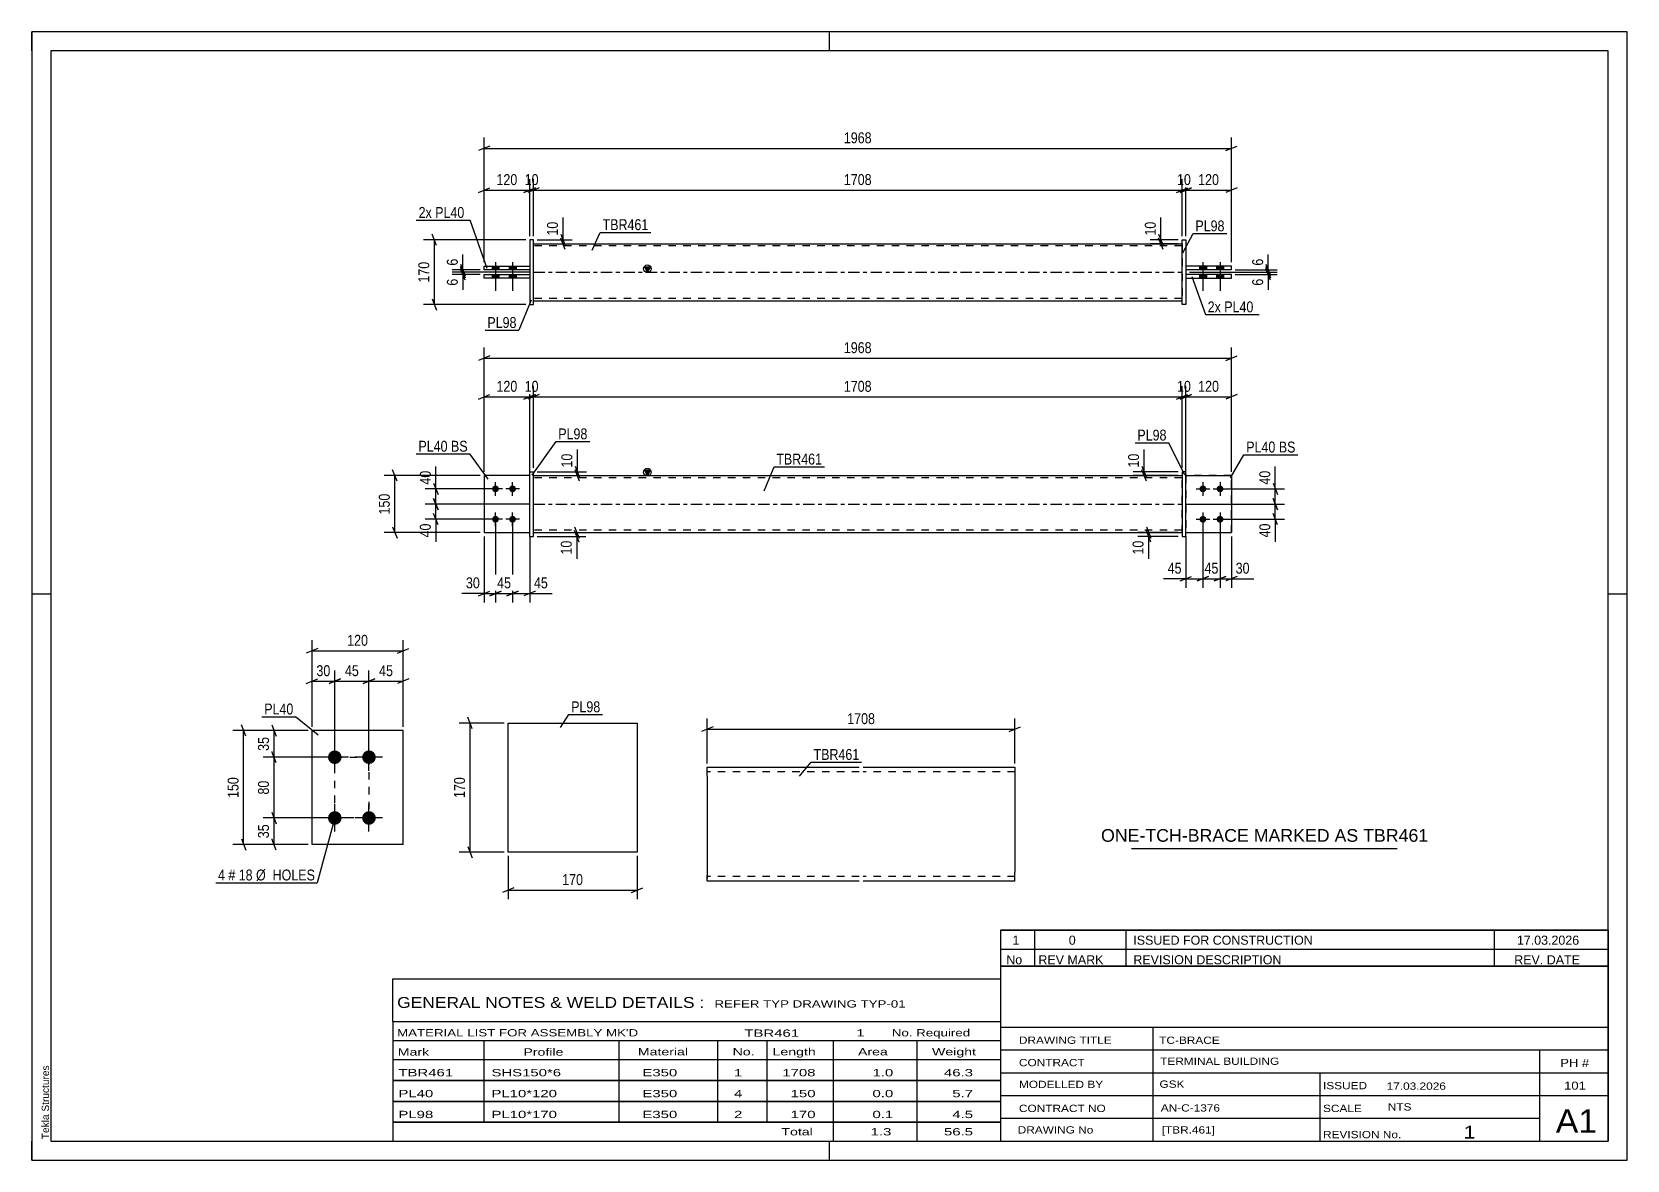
# Model space of a CAD drawing. Header units: millimetres. Extents: x 0 to 420, y 0 to 297.
import ezdxf

# ---------------------------------------------------------------- set-up
doc = ezdxf.new("R2010")
doc.units = ezdxf.units.MM
doc.linetypes.add('DXK_LINE_DOT2', pattern=[3.9198, 1.9599, -1.9599])
doc.linetypes.add('DXK_LINE_DOT3', pattern=[5.9187, 2.979, -0.9799, 0.9799, -0.9799])
doc.styles.add('Arial', font='ARIAL.TTF', dxfattribs={"height": 0.2})
doc.styles.add('Arial Narrow', font='ARIALN.TTF', dxfattribs={"height": 0.2})

# ---------------------------------------------------------------- blocks, each defined once
blk = doc.blocks.new('Unknown-581590488-1127')
at = {"color": 5, "linetype": 'Continuous'}
for p, q in [((420, 297), (0, 297)), ((0, 297), (0, 0)), ((0, 292), (0, 297)), ((210, 292), (210, 297)), ((420, 0), (420, 297)), ((415, 292), (5, 292)), ((5, 292), (5, 5)), ((415, 5), (415, 292)), ((5, 149), (0, 149)), ((420, 149), (415, 149)), ((0, 0), (0, 5)), ((5, 5), (415, 5)), ((210, 0), (210, 5)), ((0, 0), (420, 0))]:
    blk.add_line(p, q, dxfattribs=at)
at = {"color": 174, "linetype": 'Continuous', "style": 'Arial'}
blk.add_text('Tekla Structures', height=1.9102, rotation=90, dxfattribs=at).set_placement((4.5, 5.5))
blk = doc.blocks.new('Part-581590488-1367 - 1364')
at = {"color": 2, "linetype": 'Continuous'}
for p, q in [((302.82, 181.2), (302.82, 164.2)), ((303.82, 181.2), (302.82, 181.2)), ((303.82, 164.2), (303.82, 181.2)), ((302.82, 164.2), (303.82, 164.2))]:
    blk.add_line(p, q, dxfattribs=at)
blk = doc.blocks.new('Part-581590488-1420 - 1364')
at = {"color": 7, "linetype": 'DXK_LINE_DOT2'}
for p, q in [((131.06, 180.2), (119.06, 180.2)), ((119.06, 180.2), (119.06, 165.2)), ((131.06, 165.2), (131.06, 180.2)), ((119.06, 165.2), (131.06, 165.2))]:
    blk.add_line(p, q, dxfattribs=at)
blk = doc.blocks.new('Bolt-581590488-1378 - 1364')
at = {"linetype": 'Continuous'}
for points in [[(122.06, 175.8, -1), (122.06, 177.6, -1)], [(126.56, 175.8, -1), (126.56, 177.6, -1)], [(122.06, 167.8, -1), (122.06, 169.6, -1)], [(126.56, 167.8, -1), (126.56, 169.6, -1)]]:
    blk.add_hatch(color=1, dxfattribs=at).paths.add_polyline_path(points)
at = {"color": 1, "linetype": 'Continuous'}
for p, q in [((123.86, 176.7), (120.26, 176.7)), ((122.06, 174.9), (122.06, 178.5)), ((128.36, 176.7), (124.76, 176.7)), ((126.56, 174.9), (126.56, 178.5)), ((123.86, 168.7), (120.26, 168.7)), ((122.06, 166.9), (122.06, 170.5)), ((128.36, 168.7), (124.76, 168.7)), ((126.56, 166.9), (126.56, 170.5))]:
    blk.add_line(p, q, dxfattribs=at)
blk = doc.blocks.new('Bolt-581590488-1379 - 1364')
at = {"linetype": 'Continuous'}
for points in [[(308.32, 177.6, -1), (308.32, 175.8, -1)], [(312.82, 177.6, -1), (312.82, 175.8, -1)], [(308.32, 169.6, -1), (308.32, 167.8, -1)], [(312.82, 169.6, -1), (312.82, 167.8, -1)]]:
    blk.add_hatch(color=1, dxfattribs=at).paths.add_polyline_path(points)
at = {"color": 1, "linetype": 'Continuous'}
for p, q in [((306.52, 176.7), (310.12, 176.7)), ((308.32, 178.5), (308.32, 174.9)), ((311.02, 176.7), (314.62, 176.7)), ((312.82, 178.5), (312.82, 174.9)), ((306.52, 168.7), (310.12, 168.7)), ((308.32, 170.5), (308.32, 166.9)), ((311.02, 168.7), (314.62, 168.7)), ((312.82, 170.5), (312.82, 166.9))]:
    blk.add_line(p, q, dxfattribs=at)
blk = doc.blocks.new('Part-581590488-1405 - 1364')
at = {"color": 2, "linetype": 'Continuous'}
for p, q in [((131.06, 164.2), (131.06, 181.2)), ((131.06, 181.2), (132.06, 181.2)), ((132.06, 164.2), (132.06, 181.2)), ((131.06, 164.2), (132.06, 164.2))]:
    blk.add_line(p, q, dxfattribs=at)
blk = doc.blocks.new('Part-581590488-1425 - 1364')
at = {"color": 2, "linetype": 'Continuous'}
for p, q in [((131.06, 180.2), (119.06, 180.2)), ((119.06, 180.2), (119.06, 165.2)), ((119.06, 165.2), (131.06, 165.2))]:
    blk.add_line(p, q, dxfattribs=at)
at = {"color": 7, "linetype": 'DXK_LINE_DOT2'}
blk.add_line((131.06, 165.2), (131.06, 180.2), dxfattribs=at)
blk = doc.blocks.new('Part-581590488-1440 - 1364')
at = {"linetype": 'Continuous'}
blk.add_hatch(color=2, dxfattribs=at).paths.add_polyline_path([(162.06, 180.2), (161.26, 181.6), (162.86, 181.6)])
at = {"color": 2, "linetype": 'Continuous'}
for p, q in [((162.06, 180.2), (161.26, 181.6)), ((161.26, 181.6), (162.86, 181.6)), ((162.86, 181.6), (162.06, 180.2)), ((132.06, 180.2), (302.82, 180.2)), ((132.06, 165.2), (302.82, 165.2))]:
    blk.add_line(p, q, dxfattribs=at)
at = {"color": 7, "linetype": 'DXK_LINE_DOT2'}
for p, q in [((132.06, 165.2), (132.06, 180.2)), ((302.82, 179.6), (132.06, 179.6)), ((302.82, 165.2), (302.82, 180.2)), ((302.82, 165.8), (132.06, 165.8))]:
    blk.add_line(p, q, dxfattribs=at)
at = {"color": 7, "linetype": 'DXK_LINE_DOT3'}
blk.add_line((132.06, 172.7), (302.82, 172.7), dxfattribs=at)
at = {"color": 2, "linetype": 'Continuous'}
blk.add_circle((162.06, 181.1), 1, dxfattribs=at)
blk = doc.blocks.new('Part-581590488-1445 - 1364')
at = {"color": 2, "linetype": 'Continuous'}
for p, q in [((303.82, 180.2), (315.82, 180.2)), ((315.82, 180.2), (315.82, 165.2)), ((303.82, 165.2), (315.82, 165.2))]:
    blk.add_line(p, q, dxfattribs=at)
at = {"color": 7, "linetype": 'DXK_LINE_DOT2'}
blk.add_line((303.82, 180.2), (303.82, 165.2), dxfattribs=at)
blk = doc.blocks.new('Part-581590488-1450 - 1364')
at = {"color": 7, "linetype": 'DXK_LINE_DOT2'}
for p, q in [((315.82, 180.2), (303.82, 180.2)), ((303.82, 180.2), (303.82, 165.2)), ((315.82, 165.2), (315.82, 180.2)), ((303.82, 165.2), (315.82, 165.2))]:
    blk.add_line(p, q, dxfattribs=at)
blk = doc.blocks.new('Part-581590488-1793 - 1767')
at = {"color": 2, "linetype": 'Continuous'}
for p, q in [((119.06, 233.14), (131.06, 233.14)), ((119.06, 232.14), (119.06, 233.14)), ((131.06, 232.14), (119.06, 232.14))]:
    blk.add_line(p, q, dxfattribs=at)
at = {"color": 7, "linetype": 'DXK_LINE_DOT2'}
blk.add_line((131.06, 233.14), (131.06, 232.14), dxfattribs=at)
blk = doc.blocks.new('Part-581590488-1778 - 1767')
at = {"color": 7, "linetype": 'DXK_LINE_DOT2'}
blk.add_line((303.82, 233.14), (303.82, 232.14), dxfattribs=at)
at = {"color": 2, "linetype": 'Continuous'}
for p, q in [((315.82, 233.14), (303.82, 233.14)), ((303.82, 232.14), (315.82, 232.14)), ((315.82, 232.14), (315.82, 233.14))]:
    blk.add_line(p, q, dxfattribs=at)
blk = doc.blocks.new('Part-581590488-1798 - 1767')
at = {"color": 2, "linetype": 'Continuous'}
for p, q in [((119.06, 234.34), (119.06, 235.34)), ((119.06, 235.34), (131.06, 235.34)), ((131.06, 234.34), (119.06, 234.34))]:
    blk.add_line(p, q, dxfattribs=at)
at = {"color": 7, "linetype": 'DXK_LINE_DOT2'}
blk.add_line((131.06, 235.34), (131.06, 234.34), dxfattribs=at)
blk = doc.blocks.new('Part-581590488-1773 - 1767')
at = {"linetype": 'Continuous'}
blk.add_hatch(color=2, dxfattribs=at).paths.add_polyline_path([(162.06, 233.74), (161.26, 235.14), (162.86, 235.14)])
at = {"color": 2, "linetype": 'Continuous'}
for p, q in [((132.06, 241.24), (302.82, 241.24)), ((162.06, 233.74), (161.26, 235.14)), ((161.26, 235.14), (162.86, 235.14)), ((162.86, 235.14), (162.06, 233.74)), ((132.06, 226.24), (302.82, 226.24))]:
    blk.add_line(p, q, dxfattribs=at)
at = {"color": 7, "linetype": 'DXK_LINE_DOT2'}
for p, q in [((132.06, 226.24), (132.06, 241.24)), ((302.82, 240.64), (132.06, 240.64)), ((302.82, 241.24), (302.82, 226.24)), ((302.82, 226.84), (132.06, 226.84))]:
    blk.add_line(p, q, dxfattribs=at)
at = {"color": 7, "linetype": 'DXK_LINE_DOT3'}
blk.add_line((132.06, 233.74), (302.82, 233.74), dxfattribs=at)
at = {"color": 2, "linetype": 'Continuous'}
blk.add_circle((162.06, 234.64), 1, dxfattribs=at)
blk = doc.blocks.new('Part-581590488-1783 - 1767')
at = {"color": 7, "linetype": 'DXK_LINE_DOT2'}
blk.add_line((303.82, 235.34), (303.82, 234.34), dxfattribs=at)
at = {"color": 2, "linetype": 'Continuous'}
for p, q in [((315.82, 235.34), (303.82, 235.34)), ((315.82, 234.34), (315.82, 235.34)), ((315.82, 234.34), (303.82, 234.34))]:
    blk.add_line(p, q, dxfattribs=at)
blk = doc.blocks.new('Part-581590488-1799 - 1767')
at = {"color": 2, "linetype": 'Continuous'}
for p, q in [((132.06, 242.24), (131.06, 242.24)), ((131.06, 242.24), (131.06, 225.24)), ((132.06, 225.24), (132.06, 242.24)), ((131.06, 225.24), (132.06, 225.24))]:
    blk.add_line(p, q, dxfattribs=at)
blk = doc.blocks.new('Part-581590488-1788 - 1767')
at = {"color": 2, "linetype": 'Continuous'}
for p, q in [((302.82, 225.24), (302.82, 242.24)), ((302.82, 242.24), (303.82, 242.24)), ((303.82, 242.24), (303.82, 225.24)), ((303.82, 225.24), (302.82, 225.24))]:
    blk.add_line(p, q, dxfattribs=at)
blk = doc.blocks.new('Bolt-581590488-1800 - 1767')
at = {"linetype": 'Continuous'}
for points in [[(309.22, 235.34), (307.42, 235.34), (307.42, 234.34), (309.22, 234.34)], [(309.22, 235.34), (307.42, 235.34), (307.42, 234.34), (309.22, 234.34)], [(313.72, 235.34), (311.92, 235.34), (311.92, 234.34), (313.72, 234.34)], [(313.72, 235.34), (311.92, 235.34), (311.92, 234.34), (313.72, 234.34)], [(309.22, 233.14), (307.42, 233.14), (307.42, 232.14), (309.22, 232.14)], [(309.22, 233.14), (307.42, 233.14), (307.42, 232.14), (309.22, 232.14)], [(313.72, 233.14), (311.92, 233.14), (311.92, 232.14), (313.72, 232.14)], [(313.72, 233.14), (311.92, 233.14), (311.92, 232.14), (313.72, 232.14)]]:
    blk.add_hatch(color=1, dxfattribs=at).paths.add_polyline_path(points)
at = {"color": 1, "linetype": 'Continuous'}
for p, q in [((307.42, 235.34), (307.42, 234.34)), ((307.42, 235.34), (307.42, 234.34)), ((308.32, 236.34), (308.32, 228.84)), ((308.32, 236.34), (308.32, 228.84)), ((309.22, 235.34), (309.22, 234.34)), ((309.22, 235.34), (309.22, 234.34)), ((311.92, 235.34), (311.92, 234.34)), ((311.92, 235.34), (311.92, 234.34)), ((312.82, 236.34), (312.82, 228.84)), ((312.82, 236.34), (312.82, 228.84)), ((313.72, 235.34), (313.72, 234.34)), ((313.72, 235.34), (313.72, 234.34)), ((307.42, 233.14), (307.42, 232.14)), ((307.42, 233.14), (307.42, 232.14)), ((309.22, 233.14), (309.22, 232.14)), ((309.22, 233.14), (309.22, 232.14)), ((311.92, 233.14), (311.92, 232.14)), ((311.92, 233.14), (311.92, 232.14)), ((313.72, 233.14), (313.72, 232.14)), ((313.72, 233.14), (313.72, 232.14))]:
    blk.add_line(p, q, dxfattribs=at)
blk = doc.blocks.new('Bolt-581590488-1801 - 1767')
at = {"linetype": 'Continuous'}
for points in [[(121.16, 234.34), (122.96, 234.34), (122.96, 235.34), (121.16, 235.34)], [(121.16, 234.34), (122.96, 234.34), (122.96, 235.34), (121.16, 235.34)], [(125.66, 234.34), (127.46, 234.34), (127.46, 235.34), (125.66, 235.34)], [(125.66, 234.34), (127.46, 234.34), (127.46, 235.34), (125.66, 235.34)], [(121.16, 232.14), (122.96, 232.14), (122.96, 233.14), (121.16, 233.14)], [(121.16, 232.14), (122.96, 232.14), (122.96, 233.14), (121.16, 233.14)], [(125.66, 232.14), (127.46, 232.14), (127.46, 233.14), (125.66, 233.14)], [(125.66, 232.14), (127.46, 232.14), (127.46, 233.14), (125.66, 233.14)]]:
    blk.add_hatch(color=1, dxfattribs=at).paths.add_polyline_path(points)
at = {"color": 1, "linetype": 'Continuous'}
for p, q in [((121.16, 235.34), (121.16, 234.34)), ((121.16, 235.34), (121.16, 234.34)), ((122.06, 236.34), (122.06, 228.84)), ((122.06, 236.34), (122.06, 228.84)), ((122.96, 235.34), (122.96, 234.34)), ((122.96, 235.34), (122.96, 234.34)), ((125.66, 235.34), (125.66, 234.34)), ((125.66, 235.34), (125.66, 234.34)), ((126.56, 236.34), (126.56, 228.84)), ((126.56, 236.34), (126.56, 228.84)), ((127.46, 235.34), (127.46, 234.34)), ((127.46, 235.34), (127.46, 234.34)), ((121.16, 233.14), (121.16, 232.14)), ((121.16, 233.14), (121.16, 232.14)), ((122.96, 233.14), (122.96, 232.14)), ((122.96, 233.14), (122.96, 232.14)), ((125.66, 233.14), (125.66, 232.14)), ((125.66, 233.14), (125.66, 232.14)), ((127.46, 233.14), (127.46, 232.14)), ((127.46, 233.14), (127.46, 232.14))]:
    blk.add_line(p, q, dxfattribs=at)
blk = doc.blocks.new('Bolt-581590488-2103 - 2040')
at = {"linetype": 'Continuous'}
for points in [[(79.75, 104.26, -1), (79.75, 107.86, -1)], [(88.75, 104.26, -1), (88.75, 107.86, -1)], [(79.75, 88.26, -1), (79.75, 91.86, -1)], [(88.75, 88.26, -1), (88.75, 91.86, -1)]]:
    blk.add_hatch(color=1, dxfattribs=at).paths.add_polyline_path(points)
at = {"color": 1, "linetype": 'Continuous'}
for p, q in [((79.75, 102.46), (79.75, 109.66)), ((88.75, 102.46), (88.75, 109.66)), ((83.35, 106.06), (76.15, 106.06)), ((92.35, 106.06), (85.15, 106.06)), ((79.75, 86.46), (79.75, 93.66)), ((88.75, 86.46), (88.75, 93.66)), ((83.35, 90.06), (76.15, 90.06)), ((92.35, 90.06), (85.15, 90.06))]:
    blk.add_line(p, q, dxfattribs=at)
blk = doc.blocks.new('Part-581590488-2108 - 2040')
at = {"color": 2, "linetype": 'Continuous'}
for p, q in [((97.75, 113.06), (73.75, 113.06)), ((73.75, 83.06), (73.75, 113.06)), ((97.75, 83.06), (97.75, 113.06)), ((97.75, 83.06), (73.75, 83.06))]:
    blk.add_line(p, q, dxfattribs=at)
blk = doc.blocks.new('Part-581590488-2231 - 2225')
at = {"color": 2, "linetype": 'Continuous'}
for p, q in [((125.36, 81.06), (125.36, 115.06)), ((125.36, 115.06), (159.36, 115.06)), ((159.36, 115.06), (159.36, 81.06)), ((159.36, 81.06), (125.36, 81.06))]:
    blk.add_line(p, q, dxfattribs=at)
blk = doc.blocks.new('Part-581590488-2256 - 2248')
at = {"color": 2, "linetype": 'Continuous'}
for p, q in [((177.83, 101.03), (177.83, 103.43)), ((177.83, 103.43), (217.83, 103.43)), ((177.83, 101.03), (177.83, 74.91)), ((218.83, 103.43), (258.83, 103.43)), ((258.83, 103.43), (258.83, 103.24)), ((258.83, 103.24), (258.83, 101.03)), ((258.83, 101.03), (258.83, 75.83)), ((258.83, 73.43), (258.83, 75.83)), ((177.83, 73.61), (177.83, 74.91)), ((177.83, 73.43), (177.83, 73.61)), ((217.83, 73.43), (177.83, 73.43)), ((258.83, 73.43), (218.83, 73.43))]:
    blk.add_line(p, q, dxfattribs=at)
at = {"color": 7, "linetype": 'DXK_LINE_DOT2'}
for p, q in [((217.83, 102.23), (177.83, 102.23)), ((258.83, 102.23), (218.83, 102.23)), ((258.83, 102.72), (258.83, 101.03)), ((177.83, 74.91), (177.83, 74.13)), ((177.83, 74.63), (177.83, 74.72)), ((217.83, 74.63), (177.83, 74.63)), ((258.83, 74.63), (218.83, 74.63)), ((258.83, 74.72), (258.83, 75.37)), ((258.83, 74.63), (258.83, 74.72)), ((258.83, 74.63), (258.83, 74.72))]:
    blk.add_line(p, q, dxfattribs=at)
blk = doc.blocks.new('Rectangle-581590488-2210 - 2040')
at = {"color": 1, "linetype": 'DXK_LINE_DOT2'}
blk.add_lwpolyline([(79.75, 106.06), (88.75, 106.06), (88.75, 90.06), (79.75, 90.06), (79.75, 106.06)], close=True, dxfattribs=at)
blk = doc.blocks.new('StraightDimension-581590488-1609 - 1364')
at = {"color": 7, "linetype": 'Continuous'}
for p, q in [((131.06, 172.7), (103.52, 172.7)), ((105.77, 174.2), (106.97, 171.2)), ((106.37, 168.7), (106.37, 172.7)), ((121.06, 168.7), (103.52, 168.7)), ((106.97, 167.2), (105.77, 170.2))]:
    blk.add_line(p, q, dxfattribs=at)
at = {"color": 0}
blk.add_wipeout([(105.62, 168.17), (101.42, 168.17), (101.42, 163.32), (105.62, 163.32)], dxfattribs=at)
at = {"color": 7, "linetype": 'Continuous'}
blk.add_line((106.37, 168.7), (106.37, 162.79), dxfattribs=at)
blk.add_line((106.37, 168.7), (106.37, 162.79), dxfattribs=at)
at = {"color": 3, "style": 'Arial Narrow'}
blk.add_text('40', height=2.863, rotation=90.0002, dxfattribs=at).set_placement((105.02, 163.92))
blk = doc.blocks.new('StraightDimension-581590488-1665 - 1364')
at = {"color": 7, "linetype": 'Continuous'}
for p, q in [((308.32, 167.7), (308.32, 150.65)), ((312.82, 167.7), (312.82, 150.65)), ((306.82, 152.45), (309.82, 153.65)), ((308.32, 153.05), (312.82, 153.05)), ((314.32, 153.65), (311.32, 152.45))]:
    blk.add_line(p, q, dxfattribs=at)
at = {"color": 0}
blk.add_wipeout([(312.99, 153.8), (312.99, 158), (308.14, 158), (308.14, 153.8)], dxfattribs=at)
at = {"color": 3, "style": 'Arial Narrow'}
blk.add_text('45', height=2.863, dxfattribs=at).set_placement((308.74, 154.4))
blk = doc.blocks.new('StraightDimension-581590488-1703 - 1364')
at = {"color": 7, "linetype": 'Continuous'}
for p, q in [((313.82, 176.7), (329.78, 176.7)), ((326.78, 178.2), (327.98, 175.2)), ((327.38, 172.7), (327.38, 176.7)), ((303.82, 172.7), (329.78, 172.7)), ((327.98, 171.2), (326.78, 174.2))]:
    blk.add_line(p, q, dxfattribs=at)
at = {"color": 0}
blk.add_wipeout([(326.63, 182.08), (322.43, 182.08), (322.43, 177.22), (326.63, 177.22)], dxfattribs=at)
at = {"color": 7, "linetype": 'Continuous'}
blk.add_line((327.38, 176.7), (327.38, 182.6), dxfattribs=at)
blk.add_line((327.38, 176.7), (327.38, 182.6), dxfattribs=at)
at = {"color": 3, "style": 'Arial Narrow'}
blk.add_text('40', height=2.863, rotation=90.0002, dxfattribs=at).set_placement((326.03, 177.82))
blk = doc.blocks.new('StraightDimension-581590488-1600 - 1364')
at = {"color": 7, "linetype": 'Continuous'}
for p, q in [((133.06, 181.2), (146.02, 181.2)), ((143.02, 182.7), (144.22, 179.7)), ((144.22, 178.7), (143.02, 181.7)), ((143.62, 180.2), (143.62, 181.2)), ((133.06, 180.2), (146.02, 180.2))]:
    blk.add_line(p, q, dxfattribs=at)
at = {"color": 0}
blk.add_wipeout([(142.87, 186.58), (138.67, 186.58), (138.67, 181.72), (142.87, 181.72)], dxfattribs=at)
at = {"color": 7, "linetype": 'Continuous'}
blk.add_line((143.62, 181.2), (143.62, 187.1), dxfattribs=at)
blk.add_line((143.62, 181.2), (143.62, 187.1), dxfattribs=at)
at = {"color": 3, "style": 'Arial Narrow'}
blk.add_text('10', height=2.863, rotation=90.0002, dxfattribs=at).set_placement((142.27, 182.32))
blk = doc.blocks.new('StraightDimension-581590488-1649 - 1364')
at = {"color": 7, "linetype": 'Continuous'}
for p, q in [((303.82, 164.2), (303.82, 150.65)), ((308.32, 167.7), (308.32, 150.65)), ((302.32, 152.45), (305.32, 153.65)), ((303.82, 153.05), (308.32, 153.05)), ((309.82, 153.65), (306.82, 152.45))]:
    blk.add_line(p, q, dxfattribs=at)
at = {"color": 0}
blk.add_wipeout([(303.29, 153.8), (303.29, 158), (298.44, 158), (298.44, 153.8)], dxfattribs=at)
at = {"color": 7, "linetype": 'Continuous'}
blk.add_line((303.82, 153.05), (297.91, 153.05), dxfattribs=at)
blk.add_line((303.82, 153.05), (297.91, 153.05), dxfattribs=at)
at = {"color": 3, "style": 'Arial Narrow'}
blk.add_text('45', height=2.863, dxfattribs=at).set_placement((299.04, 154.4))
blk = doc.blocks.new('StraightDimension-581590488-1560 - 1364')
at = {"color": 7, "linetype": 'Continuous'}
for p, q in [((119.06, 164.2), (119.06, 146.78)), ((122.06, 167.7), (122.06, 146.78)), ((117.56, 148.58), (120.56, 149.78)), ((119.06, 149.18), (122.06, 149.18)), ((123.56, 149.78), (120.56, 148.58))]:
    blk.add_line(p, q, dxfattribs=at)
at = {"color": 0}
blk.add_wipeout([(118.54, 149.93), (118.54, 154.13), (113.68, 154.13), (113.68, 149.93)], dxfattribs=at)
at = {"color": 7, "linetype": 'Continuous'}
blk.add_line((119.06, 149.18), (113.16, 149.18), dxfattribs=at)
blk.add_line((119.06, 149.18), (113.16, 149.18), dxfattribs=at)
at = {"color": 3, "style": 'Arial Narrow'}
blk.add_text('30', height=2.863, dxfattribs=at).set_placement((114.28, 150.53))
blk = doc.blocks.new('StraightDimension-581590488-1505 - 1364')
at = {"color": 7, "linetype": 'Continuous'}
for p, q in [((302.82, 182.2), (302.82, 203.77)), ((303.82, 181.2), (303.82, 203.77)), ((301.32, 200.32), (304.32, 201.52)), ((305.32, 201.52), (302.32, 200.32)), ((302.82, 200.92), (303.82, 200.92))]:
    blk.add_line(p, q, dxfattribs=at)
at = {"color": 0}
blk.add_wipeout([(305.74, 201.67), (305.74, 205.87), (300.89, 205.87), (300.89, 201.67)], dxfattribs=at)
at = {"color": 3, "style": 'Arial Narrow'}
blk.add_text('10', height=2.863, dxfattribs=at).set_placement((301.49, 202.27))
blk = doc.blocks.new('StraightDimension-581590488-1452 - 1364')
at = {"color": 7, "linetype": 'Continuous'}
for p, q in [((119.06, 181.2), (119.06, 203.77)), ((131.06, 181.2), (131.06, 203.77)), ((117.56, 200.32), (120.56, 201.52)), ((119.06, 200.92), (131.06, 200.92)), ((132.56, 201.52), (129.56, 200.32))]:
    blk.add_line(p, q, dxfattribs=at)
at = {"color": 0}
blk.add_wipeout([(128.41, 201.67), (128.41, 205.87), (121.72, 205.87), (121.72, 201.67)], dxfattribs=at)
at = {"color": 3, "style": 'Arial Narrow'}
blk.add_text('120', height=2.863, dxfattribs=at).set_placement((122.32, 202.27))
blk = doc.blocks.new('StraightDimension-581590488-1730 - 1364')
at = {"color": 7, "linetype": 'Continuous'}
for p, q in [((301.82, 181.2), (289.99, 181.2)), ((292.24, 182.7), (293.44, 179.7)), ((293.44, 178.7), (292.24, 181.7)), ((292.84, 180.2), (292.84, 181.2)), ((301.82, 180.2), (289.99, 180.2))]:
    blk.add_line(p, q, dxfattribs=at)
at = {"color": 0}
blk.add_wipeout([(292.09, 186.58), (287.89, 186.58), (287.89, 181.72), (292.09, 181.72)], dxfattribs=at)
at = {"color": 7, "linetype": 'Continuous'}
blk.add_line((292.84, 181.2), (292.84, 187.1), dxfattribs=at)
blk.add_line((292.84, 181.2), (292.84, 187.1), dxfattribs=at)
at = {"color": 3, "style": 'Arial Narrow'}
blk.add_text('10', height=2.863, rotation=90.0002, dxfattribs=at).set_placement((291.49, 182.32))
blk = doc.blocks.new('StraightDimension-581590488-1479 - 1364')
at = {"color": 7, "linetype": 'Continuous'}
for p, q in [((131.06, 181.2), (131.06, 203.77)), ((132.06, 182.2), (132.06, 203.77)), ((129.56, 200.32), (132.56, 201.52)), ((133.56, 201.52), (130.56, 200.32)), ((131.06, 200.92), (132.06, 200.92))]:
    blk.add_line(p, q, dxfattribs=at)
at = {"color": 0}
blk.add_wipeout([(133.99, 201.67), (133.99, 205.87), (129.14, 205.87), (129.14, 201.67)], dxfattribs=at)
at = {"color": 3, "style": 'Arial Narrow'}
blk.add_text('10', height=2.863, dxfattribs=at).set_placement((129.74, 202.27))
blk = doc.blocks.new('StraightDimension-581590488-1577 - 1364')
at = {"color": 7, "linetype": 'Continuous'}
for p, q in [((126.56, 167.7), (126.56, 146.78)), ((131.06, 164.2), (131.06, 146.78)), ((125.06, 148.58), (128.06, 149.78)), ((126.56, 149.18), (131.06, 149.18)), ((132.56, 149.78), (129.56, 148.58))]:
    blk.add_line(p, q, dxfattribs=at)
at = {"color": 0}
blk.add_wipeout([(136.45, 149.93), (136.45, 154.13), (131.59, 154.13), (131.59, 149.93)], dxfattribs=at)
at = {"color": 7, "linetype": 'Continuous'}
blk.add_line((131.06, 149.18), (136.97, 149.18), dxfattribs=at)
blk.add_line((131.06, 149.18), (136.97, 149.18), dxfattribs=at)
at = {"color": 3, "style": 'Arial Narrow'}
blk.add_text('45', height=2.863, dxfattribs=at).set_placement((132.19, 150.53))
blk = doc.blocks.new('StraightDimension-581590488-1496 - 1364')
at = {"color": 7, "linetype": 'Continuous'}
for p, q in [((132.06, 182.2), (132.06, 203.77)), ((302.82, 182.2), (302.82, 203.77)), ((133.56, 201.52), (130.56, 200.32)), ((132.06, 200.92), (302.82, 200.92)), ((301.32, 200.32), (304.32, 201.52))]:
    blk.add_line(p, q, dxfattribs=at)
at = {"color": 0}
blk.add_wipeout([(221.7, 201.67), (221.7, 205.87), (213.18, 205.87), (213.18, 201.67)], dxfattribs=at)
at = {"color": 3, "style": 'Arial Narrow'}
blk.add_text('1708', height=2.863, dxfattribs=at).set_placement((213.78, 202.27))
blk = doc.blocks.new('StraightDimension-581590488-1523 - 1364')
at = {"color": 7, "linetype": 'Continuous'}
for p, q in [((303.82, 181.2), (303.82, 203.77)), ((315.82, 181.2), (315.82, 203.77)), ((302.32, 200.32), (305.32, 201.52)), ((303.82, 200.92), (315.82, 200.92)), ((317.32, 201.52), (314.32, 200.32))]:
    blk.add_line(p, q, dxfattribs=at)
at = {"color": 0}
blk.add_wipeout([(313.16, 201.67), (313.16, 205.87), (306.47, 205.87), (306.47, 201.67)], dxfattribs=at)
at = {"color": 3, "style": 'Arial Narrow'}
blk.add_text('120', height=2.863, dxfattribs=at).set_placement((307.07, 202.27))
blk = doc.blocks.new('StraightDimension-581590488-1546 - 1364')
at = {"color": 7, "linetype": 'Continuous'}
for p, q in [((120.56, 211.69), (117.56, 210.49)), ((119.06, 181.2), (119.06, 213.94)), ((119.06, 211.09), (315.82, 211.09)), ((314.32, 210.49), (317.32, 211.69)), ((315.82, 181.2), (315.82, 213.94))]:
    blk.add_line(p, q, dxfattribs=at)
at = {"color": 0}
blk.add_wipeout([(221.7, 211.84), (221.7, 216.04), (213.18, 216.04), (213.18, 211.84)], dxfattribs=at)
at = {"color": 3, "style": 'Arial Narrow'}
blk.add_text('1968', height=2.863, dxfattribs=at).set_placement((213.78, 212.44))
blk = doc.blocks.new('StraightDimension-581590488-1570 - 1364')
at = {"color": 7, "linetype": 'Continuous'}
for p, q in [((122.06, 167.7), (122.06, 146.78)), ((126.56, 167.7), (126.56, 146.78)), ((120.56, 148.58), (123.56, 149.78)), ((122.06, 149.18), (126.56, 149.18)), ((128.06, 149.78), (125.06, 148.58))]:
    blk.add_line(p, q, dxfattribs=at)
at = {"color": 0}
blk.add_wipeout([(126.74, 149.93), (126.74, 154.13), (121.89, 154.13), (121.89, 149.93)], dxfattribs=at)
at = {"color": 3, "style": 'Arial Narrow'}
blk.add_text('45', height=2.863, dxfattribs=at).set_placement((122.49, 150.53))
blk = doc.blocks.new('StraightDimension-581590488-1591 - 1364')
at = {"color": 7, "linetype": 'Continuous'}
for p, q in [((133.06, 165.2), (145.87, 165.2)), ((133.06, 164.2), (145.87, 164.2)), ((142.87, 166.7), (144.07, 163.7)), ((144.07, 162.7), (142.87, 165.7)), ((143.47, 164.2), (143.47, 165.2))]:
    blk.add_line(p, q, dxfattribs=at)
at = {"color": 0}
blk.add_wipeout([(142.72, 163.67), (138.52, 163.67), (138.52, 158.82), (142.72, 158.82)], dxfattribs=at)
at = {"color": 7, "linetype": 'Continuous'}
blk.add_line((143.47, 164.2), (143.47, 158.29), dxfattribs=at)
blk.add_line((143.47, 164.2), (143.47, 158.29), dxfattribs=at)
at = {"color": 3, "style": 'Arial Narrow'}
blk.add_text('10', height=2.863, rotation=90.0002, dxfattribs=at).set_placement((142.12, 159.42))
blk = doc.blocks.new('StraightDimension-581590488-1626 - 1364')
at = {"color": 7, "linetype": 'Continuous'}
for p, q in [((121.06, 176.7), (103.52, 176.7)), ((105.77, 178.2), (106.97, 175.2)), ((106.37, 172.7), (106.37, 176.7)), ((131.06, 172.7), (103.52, 172.7)), ((106.97, 171.2), (105.77, 174.2))]:
    blk.add_line(p, q, dxfattribs=at)
at = {"color": 0}
blk.add_wipeout([(105.62, 182.08), (101.42, 182.08), (101.42, 177.22), (105.62, 177.22)], dxfattribs=at)
at = {"color": 7, "linetype": 'Continuous'}
blk.add_line((106.37, 176.7), (106.37, 182.6), dxfattribs=at)
blk.add_line((106.37, 176.7), (106.37, 182.6), dxfattribs=at)
at = {"color": 3, "style": 'Arial Narrow'}
blk.add_text('40', height=2.863, rotation=90.0002, dxfattribs=at).set_placement((105.02, 177.82))
blk = doc.blocks.new('StraightDimension-581590488-1640 - 1364')
at = {"color": 7, "linetype": 'Continuous'}
for p, q in [((301.82, 165.2), (291.17, 165.2)), ((301.82, 164.2), (291.17, 164.2)), ((293.42, 166.7), (294.62, 163.7)), ((294.62, 162.7), (293.42, 165.7)), ((294.02, 164.2), (294.02, 165.2))]:
    blk.add_line(p, q, dxfattribs=at)
at = {"color": 0}
blk.add_wipeout([(293.27, 163.67), (289.07, 163.67), (289.07, 158.82), (293.27, 158.82)], dxfattribs=at)
at = {"color": 7, "linetype": 'Continuous'}
blk.add_line((294.02, 164.2), (294.02, 158.29), dxfattribs=at)
blk.add_line((294.02, 164.2), (294.02, 158.29), dxfattribs=at)
at = {"color": 3, "style": 'Arial Narrow'}
blk.add_text('10', height=2.863, rotation=90.0002, dxfattribs=at).set_placement((292.67, 159.42))
blk = doc.blocks.new('StraightDimension-581590488-1675 - 1364')
at = {"color": 7, "linetype": 'Continuous'}
for p, q in [((312.82, 167.7), (312.82, 150.65)), ((315.82, 164.2), (315.82, 150.65)), ((311.32, 152.45), (314.32, 153.65)), ((312.82, 153.05), (315.82, 153.05)), ((317.32, 153.65), (314.32, 152.45))]:
    blk.add_line(p, q, dxfattribs=at)
at = {"color": 0}
blk.add_wipeout([(321.2, 153.8), (321.2, 158), (316.34, 158), (316.34, 153.8)], dxfattribs=at)
at = {"color": 7, "linetype": 'Continuous'}
blk.add_line((315.82, 153.05), (321.72, 153.05), dxfattribs=at)
blk.add_line((315.82, 153.05), (321.72, 153.05), dxfattribs=at)
at = {"color": 3, "style": 'Arial Narrow'}
blk.add_text('30', height=2.863, dxfattribs=at).set_placement((316.94, 154.4))
blk = doc.blocks.new('StraightDimension-581590488-1689 - 1364')
at = {"color": 7, "linetype": 'Continuous'}
for p, q in [((96.16, 178.7), (94.96, 181.7)), ((118.06, 180.2), (92.71, 180.2)), ((95.56, 165.2), (95.56, 180.2)), ((118.06, 165.2), (92.71, 165.2)), ((94.96, 166.7), (96.16, 163.7))]:
    blk.add_line(p, q, dxfattribs=at)
at = {"color": 0}
blk.add_wipeout([(94.81, 176.04), (90.61, 176.04), (90.61, 169.36), (94.81, 169.36)], dxfattribs=at)
at = {"color": 3, "style": 'Arial Narrow'}
blk.add_text('150', height=2.863, rotation=90.0002, dxfattribs=at).set_placement((94.21, 169.96))
blk = doc.blocks.new('StraightDimension-581590488-1716 - 1364')
at = {"color": 7, "linetype": 'Continuous'}
for p, q in [((303.82, 172.7), (329.78, 172.7)), ((326.78, 174.2), (327.98, 171.2)), ((327.38, 168.7), (327.38, 172.7)), ((313.82, 168.7), (329.78, 168.7)), ((327.98, 167.2), (326.78, 170.2))]:
    blk.add_line(p, q, dxfattribs=at)
at = {"color": 0}
blk.add_wipeout([(326.63, 168.17), (322.43, 168.17), (322.43, 163.32), (326.63, 163.32)], dxfattribs=at)
at = {"color": 7, "linetype": 'Continuous'}
blk.add_line((327.38, 168.7), (327.38, 162.79), dxfattribs=at)
blk.add_line((327.38, 168.7), (327.38, 162.79), dxfattribs=at)
at = {"color": 3, "style": 'Arial Narrow'}
blk.add_text('40', height=2.863, rotation=90.0002, dxfattribs=at).set_placement((326.03, 163.92))
blk = doc.blocks.new('StraightDimension-581590488-1890 - 1767')
at = {"color": 7, "linetype": 'Continuous'}
for p, q in [((303.82, 243.25), (303.82, 258.19)), ((315.82, 236.34), (315.82, 258.19)), ((302.32, 254.74), (305.32, 255.94)), ((303.82, 255.34), (315.82, 255.34)), ((317.32, 255.94), (314.32, 254.74))]:
    blk.add_line(p, q, dxfattribs=at)
at = {"color": 0}
blk.add_wipeout([(313.16, 256.09), (313.16, 260.29), (306.47, 260.29), (306.47, 256.09)], dxfattribs=at)
at = {"color": 3, "style": 'Arial Narrow'}
blk.add_text('120', height=2.863, dxfattribs=at).set_placement((307.07, 256.69))
blk = doc.blocks.new('StraightDimension-581590488-1851 - 1767')
at = {"color": 7, "linetype": 'Continuous'}
for p, q in [((112.87, 235.85), (114.07, 232.85)), ((114.07, 232.25), (112.87, 235.25)), ((118.06, 234.35), (110.62, 234.35)), ((131.06, 233.75), (110.62, 233.75)), ((113.47, 233.75), (113.47, 234.35))]:
    blk.add_line(p, q, dxfattribs=at)
at = {"color": 0}
blk.add_wipeout([(112.72, 237.9), (108.52, 237.9), (108.52, 234.87), (112.72, 234.87)], dxfattribs=at)
at = {"color": 7, "linetype": 'Continuous'}
blk.add_line((113.47, 234.35), (113.47, 238.42), dxfattribs=at)
blk.add_line((113.47, 234.35), (113.47, 238.42), dxfattribs=at)
at = {"color": 3, "style": 'Arial Narrow'}
blk.add_text('6', height=2.86, rotation=90.0002, dxfattribs=at).set_placement((112.12, 235.47))
blk = doc.blocks.new('StraightDimension-581590488-1930 - 1767')
at = {"color": 7, "linetype": 'Continuous'}
for p, q in [((131.06, 243.24), (131.06, 258.19)), ((132.06, 243.24), (132.06, 258.19)), ((129.56, 254.74), (132.56, 255.94)), ((133.56, 255.94), (130.56, 254.74)), ((131.06, 255.34), (132.06, 255.34))]:
    blk.add_line(p, q, dxfattribs=at)
at = {"color": 0}
blk.add_wipeout([(133.99, 256.09), (133.99, 260.29), (129.14, 260.29), (129.14, 256.09)], dxfattribs=at)
at = {"color": 3, "style": 'Arial Narrow'}
blk.add_text('10', height=2.863, dxfattribs=at).set_placement((129.74, 256.69))
blk = doc.blocks.new('StraightDimension-581590488-1805 - 1767')
at = {"color": 7, "linetype": 'Continuous'}
for p, q in [((296.64, 243.75), (297.84, 240.75)), ((301.82, 242.25), (294.39, 242.25)), ((301.82, 241.24), (294.39, 241.24)), ((297.84, 239.74), (296.64, 242.74)), ((297.24, 241.24), (297.24, 242.25))]:
    blk.add_line(p, q, dxfattribs=at)
at = {"color": 0}
blk.add_wipeout([(296.49, 247.63), (292.29, 247.63), (292.29, 242.77), (296.49, 242.77)], dxfattribs=at)
at = {"color": 7, "linetype": 'Continuous'}
blk.add_line((297.24, 242.25), (297.24, 248.15), dxfattribs=at)
blk.add_line((297.24, 242.25), (297.24, 248.15), dxfattribs=at)
at = {"color": 3, "style": 'Arial Narrow'}
blk.add_text('10', height=2.863, rotation=90.0002, dxfattribs=at).set_placement((295.89, 243.37))
blk = doc.blocks.new('StraightDimension-581590488-1816 - 1767')
at = {"color": 7, "linetype": 'Continuous'}
for p, q in [((324.91, 235.84), (326.11, 232.84)), ((326.11, 232.24), (324.91, 235.24)), ((304.82, 233.74), (327.91, 233.74)), ((316.82, 234.34), (327.91, 234.34)), ((325.51, 233.74), (325.51, 234.34))]:
    blk.add_line(p, q, dxfattribs=at)
at = {"color": 0}
blk.add_wipeout([(324.76, 237.9), (320.56, 237.9), (320.56, 234.87), (324.76, 234.87)], dxfattribs=at)
at = {"color": 7, "linetype": 'Continuous'}
blk.add_line((325.51, 234.34), (325.51, 238.42), dxfattribs=at)
blk.add_line((325.51, 234.34), (325.51, 238.42), dxfattribs=at)
at = {"color": 3, "style": 'Arial Narrow'}
blk.add_text('6', height=2.86, rotation=90.0002, dxfattribs=at).set_placement((324.16, 235.47))
blk = doc.blocks.new('StraightDimension-581590488-1825 - 1767')
at = {"color": 7, "linetype": 'Continuous'}
for p, q in [((324.91, 235.24), (326.11, 232.24)), ((304.82, 233.74), (327.91, 233.74)), ((316.82, 233.14), (327.91, 233.14)), ((326.11, 231.64), (324.91, 234.64)), ((325.51, 233.14), (325.51, 233.74))]:
    blk.add_line(p, q, dxfattribs=at)
at = {"color": 0}
blk.add_wipeout([(324.76, 232.62), (320.56, 232.62), (320.56, 229.59), (324.76, 229.59)], dxfattribs=at)
at = {"color": 7, "linetype": 'Continuous'}
blk.add_line((325.51, 233.14), (325.51, 229.07), dxfattribs=at)
blk.add_line((325.51, 233.14), (325.51, 229.07), dxfattribs=at)
at = {"color": 3, "style": 'Arial Narrow'}
blk.add_text('6', height=2.86, rotation=90.0002, dxfattribs=at).set_placement((324.16, 230.19))
blk = doc.blocks.new('StraightDimension-581590488-1835 - 1767')
at = {"color": 7, "linetype": 'Continuous'}
for p, q in [((112.87, 235.25), (114.07, 232.25)), ((131.06, 233.75), (110.62, 233.75)), ((118.06, 233.15), (110.62, 233.15)), ((114.07, 231.65), (112.87, 234.65)), ((113.47, 233.15), (113.47, 233.75))]:
    blk.add_line(p, q, dxfattribs=at)
at = {"color": 0}
blk.add_wipeout([(112.72, 232.62), (108.52, 232.62), (108.52, 229.59), (112.72, 229.59)], dxfattribs=at)
at = {"color": 7, "linetype": 'Continuous'}
blk.add_line((113.47, 233.15), (113.47, 229.07), dxfattribs=at)
blk.add_line((113.47, 233.15), (113.47, 229.07), dxfattribs=at)
at = {"color": 3, "style": 'Arial Narrow'}
blk.add_text('6', height=2.86, rotation=90.0002, dxfattribs=at).set_placement((112.12, 230.19))
blk = doc.blocks.new('StraightDimension-581590488-1868 - 1767')
at = {"color": 7, "linetype": 'Continuous'}
for p, q in [((139.24, 243.74), (140.44, 240.74)), ((133.06, 242.24), (142.24, 242.24)), ((133.06, 241.24), (142.24, 241.24)), ((140.44, 239.74), (139.24, 242.74)), ((139.84, 241.24), (139.84, 242.24))]:
    blk.add_line(p, q, dxfattribs=at)
at = {"color": 0}
blk.add_wipeout([(139.09, 247.63), (134.89, 247.63), (134.89, 242.77), (139.09, 242.77)], dxfattribs=at)
at = {"color": 7, "linetype": 'Continuous'}
blk.add_line((139.84, 242.24), (139.84, 248.15), dxfattribs=at)
blk.add_line((139.84, 242.24), (139.84, 248.15), dxfattribs=at)
at = {"color": 3, "style": 'Arial Narrow'}
blk.add_text('10', height=2.863, rotation=90.0002, dxfattribs=at).set_placement((138.49, 243.37))
blk = doc.blocks.new('StraightDimension-581590488-1879 - 1767')
at = {"color": 7, "linetype": 'Continuous'}
for p, q in [((106.57, 240.74), (105.37, 243.74)), ((130.06, 242.24), (103.12, 242.24)), ((105.97, 225.24), (105.97, 242.24)), ((130.06, 225.24), (103.12, 225.24)), ((105.37, 226.74), (106.57, 223.74))]:
    blk.add_line(p, q, dxfattribs=at)
at = {"color": 0}
blk.add_wipeout([(105.22, 237.09), (101.02, 237.09), (101.02, 230.4), (105.22, 230.4)], dxfattribs=at)
at = {"color": 3, "style": 'Arial Narrow'}
blk.add_text('170', height=2.863, rotation=90.0002, dxfattribs=at).set_placement((104.62, 231))
blk = doc.blocks.new('StraightDimension-581590488-1900 - 1767')
at = {"color": 7, "linetype": 'Continuous'}
for p, q in [((302.82, 243.25), (302.82, 258.19)), ((303.82, 243.25), (303.82, 258.19)), ((301.32, 254.74), (304.32, 255.94)), ((305.32, 255.94), (302.32, 254.74)), ((302.82, 255.34), (303.82, 255.34))]:
    blk.add_line(p, q, dxfattribs=at)
at = {"color": 0}
blk.add_wipeout([(305.74, 256.09), (305.74, 260.29), (300.89, 260.29), (300.89, 256.09)], dxfattribs=at)
at = {"color": 3, "style": 'Arial Narrow'}
blk.add_text('10', height=2.863, dxfattribs=at).set_placement((301.49, 256.69))
blk = doc.blocks.new('StraightDimension-581590488-1910 - 1767')
at = {"color": 7, "linetype": 'Continuous'}
for p, q in [((132.06, 243.24), (132.06, 258.19)), ((302.82, 243.24), (302.82, 258.19)), ((133.56, 255.94), (130.56, 254.74)), ((132.06, 255.34), (302.82, 255.34)), ((301.32, 254.74), (304.32, 255.94))]:
    blk.add_line(p, q, dxfattribs=at)
at = {"color": 0}
blk.add_wipeout([(221.7, 256.09), (221.7, 260.29), (213.18, 260.29), (213.18, 256.09)], dxfattribs=at)
at = {"color": 3, "style": 'Arial Narrow'}
blk.add_text('1708', height=2.863, dxfattribs=at).set_placement((213.78, 256.69))
blk = doc.blocks.new('StraightDimension-581590488-1920 - 1767')
at = {"color": 7, "linetype": 'Continuous'}
for p, q in [((119.06, 236.35), (119.06, 258.19)), ((131.06, 243.24), (131.06, 258.19)), ((117.56, 254.74), (120.56, 255.94)), ((119.06, 255.34), (131.06, 255.34)), ((132.56, 255.94), (129.56, 254.74))]:
    blk.add_line(p, q, dxfattribs=at)
at = {"color": 0}
blk.add_wipeout([(128.41, 256.09), (128.41, 260.29), (121.72, 260.29), (121.72, 256.09)], dxfattribs=at)
at = {"color": 3, "style": 'Arial Narrow'}
blk.add_text('120', height=2.863, dxfattribs=at).set_placement((122.32, 256.69))
blk = doc.blocks.new('StraightDimension-581590488-1941 - 1767')
at = {"color": 7, "linetype": 'Continuous'}
for p, q in [((119.06, 236.34), (119.06, 269.19)), ((315.82, 236.34), (315.82, 269.19)), ((120.56, 266.94), (117.56, 265.74)), ((119.06, 266.34), (315.82, 266.34)), ((314.32, 265.74), (317.32, 266.94))]:
    blk.add_line(p, q, dxfattribs=at)
at = {"color": 0}
blk.add_wipeout([(221.7, 267.09), (221.7, 271.29), (213.18, 271.29), (213.18, 267.09)], dxfattribs=at)
at = {"color": 3, "style": 'Arial Narrow'}
blk.add_text('1968', height=2.863, dxfattribs=at).set_placement((213.78, 267.69))
blk = doc.blocks.new('StraightDimension-581590488-2133 - 2040')
at = {"color": 7, "linetype": 'Continuous'}
for p, q in [((78.25, 125.46), (81.25, 126.66)), ((79.75, 107.06), (79.75, 128.91)), ((79.75, 126.06), (88.75, 126.06)), ((90.25, 126.66), (87.25, 125.46)), ((88.75, 107.06), (88.75, 128.91))]:
    blk.add_line(p, q, dxfattribs=at)
at = {"color": 0}
blk.add_wipeout([(86.68, 126.81), (86.68, 131.01), (81.82, 131.01), (81.82, 126.81)], dxfattribs=at)
at = {"color": 3, "style": 'Arial Narrow'}
blk.add_text('45', height=2.863, dxfattribs=at).set_placement((82.42, 127.41))
blk = doc.blocks.new('StraightDimension-581590488-2165 - 2040')
at = {"color": 7, "linetype": 'Continuous'}
for p, q in [((78.75, 90.06), (60.9, 90.06)), ((63.15, 91.56), (64.35, 88.56)), ((63.75, 83.06), (63.75, 90.06)), ((64.35, 81.56), (63.15, 84.56)), ((72.75, 83.06), (60.9, 83.06))]:
    blk.add_line(p, q, dxfattribs=at)
at = {"color": 0}
blk.add_wipeout([(63, 88.99), (58.8, 88.99), (58.8, 84.13), (63, 84.13)], dxfattribs=at)
at = {"color": 3, "style": 'Arial Narrow'}
blk.add_text('35', height=2.863, rotation=90.0002, dxfattribs=at).set_placement((62.4, 84.73))
blk = doc.blocks.new('StraightDimension-581590488-2123 - 2040')
at = {"color": 7, "linetype": 'Continuous'}
for p, q in [((72.25, 125.46), (75.25, 126.66)), ((73.75, 114.06), (73.75, 128.91)), ((73.75, 126.06), (79.75, 126.06)), ((81.25, 126.66), (78.25, 125.46)), ((79.75, 107.06), (79.75, 128.91))]:
    blk.add_line(p, q, dxfattribs=at)
at = {"color": 0}
blk.add_wipeout([(79.18, 126.81), (79.18, 131.01), (74.32, 131.01), (74.32, 126.81)], dxfattribs=at)
at = {"color": 3, "style": 'Arial Narrow'}
blk.add_text('30', height=2.863, dxfattribs=at).set_placement((74.92, 127.41))
blk = doc.blocks.new('StraightDimension-581590488-2112 - 2040')
at = {"color": 7, "linetype": 'Continuous'}
for p, q in [((75.25, 134.66), (72.25, 133.46)), ((73.75, 114.06), (73.75, 136.91)), ((96.25, 133.46), (99.25, 134.66)), ((97.75, 114.06), (97.75, 136.91)), ((73.75, 134.06), (97.75, 134.06))]:
    blk.add_line(p, q, dxfattribs=at)
at = {"color": 0}
blk.add_wipeout([(89.09, 134.81), (89.09, 139.01), (82.41, 139.01), (82.41, 134.81)], dxfattribs=at)
at = {"color": 3, "style": 'Arial Narrow'}
blk.add_text('120', height=2.863, dxfattribs=at).set_placement((83.01, 135.41))
blk = doc.blocks.new('StraightDimension-581590488-2143 - 2040')
at = {"color": 7, "linetype": 'Continuous'}
for p, q in [((87.25, 125.46), (90.25, 126.66)), ((88.75, 107.06), (88.75, 128.91)), ((88.75, 126.06), (97.75, 126.06)), ((99.25, 126.66), (96.25, 125.46)), ((97.75, 114.06), (97.75, 128.91))]:
    blk.add_line(p, q, dxfattribs=at)
at = {"color": 0}
blk.add_wipeout([(95.68, 126.81), (95.68, 131.01), (90.82, 131.01), (90.82, 126.81)], dxfattribs=at)
at = {"color": 3, "style": 'Arial Narrow'}
blk.add_text('45', height=2.863, dxfattribs=at).set_placement((91.42, 127.41))
blk = doc.blocks.new('StraightDimension-581590488-2154 - 2040')
at = {"color": 7, "linetype": 'Continuous'}
for p, q in [((56.35, 111.56), (55.15, 114.56)), ((72.75, 113.06), (52.9, 113.06)), ((55.75, 83.06), (55.75, 113.06)), ((55.15, 84.56), (56.35, 81.56)), ((72.75, 83.06), (52.9, 83.06))]:
    blk.add_line(p, q, dxfattribs=at)
at = {"color": 0}
blk.add_wipeout([(55, 101.4), (50.8, 101.4), (50.8, 94.72), (55, 94.72)], dxfattribs=at)
at = {"color": 3, "style": 'Arial Narrow'}
blk.add_text('150', height=2.863, rotation=90.0002, dxfattribs=at).set_placement((54.4, 95.32))
blk = doc.blocks.new('StraightDimension-581590488-2181 - 2040')
at = {"color": 7, "linetype": 'Continuous'}
for p, q in [((78.75, 106.06), (60.9, 106.06)), ((64.35, 104.56), (63.15, 107.56)), ((63.75, 90.06), (63.75, 106.06)), ((78.75, 90.06), (60.9, 90.06)), ((63.15, 91.56), (64.35, 88.56))]:
    blk.add_line(p, q, dxfattribs=at)
at = {"color": 0}
blk.add_wipeout([(63, 100.49), (58.8, 100.49), (58.8, 95.63), (63, 95.63)], dxfattribs=at)
at = {"color": 3, "style": 'Arial Narrow'}
blk.add_text('80', height=2.863, rotation=90.0002, dxfattribs=at).set_placement((62.4, 96.23))
blk = doc.blocks.new('StraightDimension-581590488-2194 - 2040')
at = {"color": 7, "linetype": 'Continuous'}
for p, q in [((63.15, 114.56), (64.35, 111.56)), ((72.75, 113.06), (60.9, 113.06)), ((63.75, 106.06), (63.75, 113.06)), ((78.75, 106.06), (60.9, 106.06)), ((64.35, 104.56), (63.15, 107.56))]:
    blk.add_line(p, q, dxfattribs=at)
at = {"color": 0}
blk.add_wipeout([(63, 111.99), (58.8, 111.99), (58.8, 107.13), (63, 107.13)], dxfattribs=at)
at = {"color": 3, "style": 'Arial Narrow'}
blk.add_text('35', height=2.863, rotation=90.0002, dxfattribs=at).set_placement((62.4, 107.73))
blk = doc.blocks.new('StraightDimension-581590488-2233 - 2225')
at = {"color": 7, "linetype": 'Continuous'}
for p, q in [((124.36, 115.06), (112.51, 115.06)), ((115.96, 113.56), (114.76, 116.56)), ((115.36, 81.06), (115.36, 115.06)), ((124.36, 81.06), (112.51, 81.06)), ((114.76, 82.56), (115.96, 79.56))]:
    blk.add_line(p, q, dxfattribs=at)
at = {"color": 0}
blk.add_wipeout([(114.61, 101.4), (110.41, 101.4), (110.41, 94.72), (114.61, 94.72)], dxfattribs=at)
at = {"color": 3, "style": 'Arial Narrow'}
blk.add_text('170', height=2.863, rotation=90.0002, dxfattribs=at).set_placement((114.01, 95.32))
blk = doc.blocks.new('StraightDimension-581590488-2240 - 2225')
at = {"color": 7, "linetype": 'Continuous'}
for p, q in [((125.36, 80.06), (125.36, 68.66)), ((159.36, 80.06), (159.36, 68.66)), ((126.86, 71.66), (123.86, 70.46)), ((157.86, 70.46), (160.86, 71.66)), ((125.36, 71.06), (159.36, 71.06))]:
    blk.add_line(p, q, dxfattribs=at)
at = {"color": 0}
blk.add_wipeout([(145.7, 71.81), (145.7, 76.01), (139.02, 76.01), (139.02, 71.81)], dxfattribs=at)
at = {"color": 3, "style": 'Arial Narrow'}
blk.add_text('170', height=2.863, dxfattribs=at).set_placement((139.62, 72.41))
blk = doc.blocks.new('StraightDimension-581590488-2261 - 2248')
at = {"color": 7, "linetype": 'Continuous'}
for p, q in [((179.33, 114.03), (176.33, 112.83)), ((177.83, 104.43), (177.83, 116.28)), ((177.83, 113.43), (258.83, 113.43)), ((257.33, 112.83), (260.33, 114.03)), ((258.83, 104.43), (258.83, 116.28))]:
    blk.add_line(p, q, dxfattribs=at)
at = {"color": 0}
blk.add_wipeout([(222.58, 114.18), (222.58, 118.38), (214.07, 118.38), (214.07, 114.18)], dxfattribs=at)
at = {"color": 3, "style": 'Arial Narrow'}
blk.add_text('1708', height=2.863, dxfattribs=at).set_placement((214.67, 114.78))
blk = doc.blocks.new('Unknown-581590488-2968')
at = {"color": 7, "linetype": 'Continuous'}
for p, q in [((255, 51.05), (255, 5)), ((255, 51.05), (415, 51.05)), ((415, 51), (415, 5)), ((255, 35), (415, 35)), ((295.14, 35), (295.14, 5)), ((255, 29), (415, 29)), ((397, 5.05), (397, 29.05)), ((255, 23), (415, 23)), ((339.14, 23), (339.14, 5)), ((255, 17), (415, 17)), ((255, 11), (397, 11)), ((255, 5), (415, 5))]:
    blk.add_line(p, q, dxfattribs=at)
at = {"color": 7, "style": 'Arial Narrow'}
for s, height, width, p in [('DRAWING TITLE', 1.9089, 1.425378, (259.88, 30.61)), ('TC-BRACE', 1.909, 1.425378, (296.81, 30.59)), ('CONTRACT', 1.909, 1.425378, (259.88, 24.71)), ('TERMINAL BUILDING', 1.9089, 1.425378, (297.06, 25.07)), ('MODELLED BY', 1.9089, 1.425378, (259.88, 18.98)), ('GSK', 1.909, 1.425378, (296.88, 19.04)), ('ISSUED', 1.909, 1.425378, (339.94, 18.64)), ('17.03.2026', 1.909, 1.425378, (356.69, 18.52)), ('CONTRACT NO', 1.9089, 1.425378, (259.88, 12.66)), ('AN-C-1376', 1.909, 1.425378, (297.23, 12.78)), ('SCALE', 1.909, 1.425378, (339.94, 12.65)), ('A1', 6.204, 1.25, (401.24, 7.2)), ('DRAWING No', 1.909, 1.425378, (259.56, 7)), ('[TBR.461]', 1.909, 1.425378, (297.46, 6.99)), ('1', 3.34, 1.5, (376.91, 5.68)), ('REVISION No.', 1.9089, 1.425378, (339.94, 5.77))]:
    blk.add_text(s, height=height, dxfattribs=dict(at, width=width)).set_placement(p)
at = {"color": 7, "linetype": 'Continuous', "style": 'Arial Narrow'}
for s, height, width, p in [('PH #', 2.1, 1.42538, (402.4, 24.55)), ('101', 2.1, 1.42538, (403.41, 18.55)), ('NTS', 1.909, 1.425378, (357, 13.05))]:
    blk.add_text(s, height=height, dxfattribs=dict(at, width=width)).set_placement(p)
blk = doc.blocks.new('Unknown-581590488-2969')
at = {"color": 7, "linetype": 'Continuous'}
for p, q in [((255, 60.55), (415, 60.55)), ((415, 60.55), (255, 60.55)), ((255, 60.55), (255, 55.55)), ((264, 60.55), (264, 55.55)), ((288, 60.55), (288, 55.55)), ((385, 60.55), (385, 55.55)), ((415, 60.55), (415, 55.55)), ((255, 55.55), (415, 55.55)), ((255, 55.55), (255, 51.05)), ((255, 55.55), (415, 55.55)), ((264, 55.55), (264, 51.05)), ((288, 55.55), (288, 51.05)), ((385, 55.55), (385, 51.05)), ((415, 55.55), (415, 51.05)), ((415, 51.05), (255, 51.05))]:
    blk.add_line(p, q, dxfattribs=at)
at = {"color": 7, "linetype": 'Continuous', "style": 'Arial Narrow'}
for s, height, width, p in [('1', 2.39, 1.196471, (258.16, 56.7)), ('0', 2.39, 1.196471, (273, 56.7)), ('ISSUED FOR CONSTRUCTION', 2.3861, 1.196471, (290, 56.7)), ('17.03.2026', 2.386, 1.196471, (391, 56.7)), ('No', 2.386, 1.2, (256.54, 51.55)), ('REV MARK', 2.386, 1.2, (265, 51.55)), ('REVISION DESCRIPTION', 2.3861, 1.2, (290, 51.55)), ('REV. DATE', 2.386, 1.2, (390.28, 51.55))]:
    blk.add_text(s, height=height, dxfattribs=dict(at, width=width)).set_placement(p)
blk = doc.blocks.new('Unknown-581590488-2970')
at = {"color": 7, "linetype": 'Continuous'}
for p, q in [((95, 47.75), (255, 47.75)), ((95, 36.5), (95, 47.75)), ((255, 47.75), (255, 36.5)), ((95, 36.5), (255, 36.5)), ((95, 36.5), (95, 31.5)), ((255, 36.5), (255, 31.5)), ((95, 31.5), (255, 31.5)), ((95, 31.5), (95, 26.5)), ((119, 31.5), (119, 26.5)), ((154.5, 31.5), (154.5, 26.5)), ((180.5, 31.5), (180.5, 26.5)), ((193.5, 31.5), (193.5, 26.5)), ((211, 31.5), (211, 26.5)), ((233, 31.5), (233, 26.5)), ((255, 31.5), (255, 26.5)), ((95, 26.5), (255, 26.5)), ((95, 26.45), (95, 21.05)), ((95, 26.45), (255, 26.45)), ((119, 26.5), (119, 21)), ((154.5, 26.5), (154.5, 21)), ((180.5, 26.5), (180.5, 21)), ((193.5, 26.5), (193.5, 21)), ((211, 26.5), (211, 21)), ((233, 26.5), (233, 21)), ((255, 26.45), (255, 21.05)), ((95, 21.05), (255, 21.05)), ((119, 21), (119, 15.5)), ((154.5, 21), (154.5, 15.5)), ((180.5, 21), (180.5, 15.5)), ((193.5, 21), (193.5, 15.5)), ((211, 21), (211, 15.5)), ((233, 21), (233, 15.5)), ((95, 20.95), (95, 15.55)), ((95, 20.95), (255, 20.95)), ((255, 20.95), (255, 15.55)), ((95, 15.55), (255, 15.55)), ((95, 15.45), (95, 10.05)), ((95, 15.45), (255, 15.45)), ((119, 15.5), (119, 10)), ((154.5, 15.5), (154.5, 10)), ((180.5, 15.5), (180.5, 10)), ((193.5, 15.5), (193.5, 10)), ((211, 15.5), (211, 10)), ((233, 15.5), (233, 10)), ((255, 15.45), (255, 10.05)), ((95, 10.05), (255, 10.05)), ((95, 10), (255, 10)), ((95, 10), (95, 5)), ((211, 10), (211, 5)), ((233, 10), (233, 5)), ((255, 10), (255, 5)), ((95, 5), (255, 5))]:
    blk.add_line(p, q, dxfattribs=at)
at = {"color": 7, "style": 'Arial Narrow'}
for s, height, width, p in [('GENERAL NOTES & WELD DETAILS :', 2.8633, 1.4, (96.15, 40.06)), ('REFER TYP DRAWING TYP-01', 1.9089, 1.6, (179.7, 40.16)), ("MATERIAL LIST FOR ASSEMBLY MK'D", 1.9089, 1.6, (96.15, 32.56)), ('TBR461', 1.909, 1.794707, (187.59, 32.47)), ('1', 1.91, 1.794707, (217.08, 32.56)), ('No. Required', 1.9089, 1.6, (226.41, 32.56)), ('Mark', 1.909, 1.7, (96.34, 27.5)), ('Profile', 1.909, 1.7, (129.41, 27.5)), ('Material', 1.909, 1.7, (159.54, 27.56)), ('No.', 1.909, 1.7, (184.5, 27.56)), ('Length', 1.909, 1.7, (195, 27.56)), ('Area', 1.909, 1.7, (217.5, 27.56)), ('Weight', 1.909, 1.7, (237, 27.56))]:
    blk.add_text(s, height=height, dxfattribs=dict(at, width=width)).set_placement(p)
at = {"color": 7, "linetype": 'Continuous', "style": 'Arial Narrow'}
for s, height, width, p in [('TBR461', 1.909, 1.794707, (96.5, 22.06)), ('SHS150*6', 1.909, 1.794707, (121, 22.06)), ('E350', 1.909, 1.794707, (160.74, 22.06)), ('1', 1.91, 1.794707, (184.86, 22.06)), ('1708', 1.909, 1.794707, (197.58, 22.06)), ('1.0', 1.909, 1.794707, (221.32, 22.06)), ('46.3', 1.909, 1.794707, (240.14, 22.06)), ('PL40', 1.909, 1.794707, (96.5, 16.56)), ('PL10*120', 1.909, 1.794707, (121, 16.56)), ('E350', 1.909, 1.794707, (160.74, 16.56)), ('4', 1.91, 1.794707, (184.86, 16.56)), ('150', 1.909, 1.794707, (199.77, 16.56)), ('0.0', 1.909, 1.794707, (221.32, 16.56)), ('5.7', 1.909, 1.794707, (242.33, 16.56)), ('PL98', 1.909, 1.794707, (96.5, 11.06)), ('PL10*170', 1.909, 1.794707, (121, 11.06)), ('E350', 1.909, 1.794707, (160.74, 11.06)), ('2', 1.91, 1.794707, (184.86, 11.06)), ('170', 1.909, 1.794707, (199.77, 11.06)), ('0.1', 1.909, 1.794707, (221.32, 11.06)), ('4.5', 1.909, 1.794707, (242.33, 11.06)), ('Total', 1.909, 1.7, (197.33, 6.5)), ('1.3', 1.909, 1.794707, (220.83, 6.5)), ('56.5', 1.909, 1.794707, (240.14, 6.5))]:
    blk.add_text(s, height=height, dxfattribs=dict(at, width=width)).set_placement(p)
blk = doc.blocks.new('Unknown-581590488-2971')
at = {"color": 7, "linetype": 'Continuous'}
blk.add_line((289.5, 82.05), (359.5, 82.05), dxfattribs=at)
at = {"color": 7, "style": 'Arial'}
blk.add_text('ONE-TCH-BRACE MARKED AS TBR461', height=3.3428, dxfattribs=at).set_placement((281.49, 83.8))
blk = doc.blocks.new('Mark-581590488-1400 - 1364')
at = {"color": 0}
blk.add_wipeout([(146.27, 189.74), (146.27, 192.74), (138.59, 192.74), (138.59, 189.74)], dxfattribs=at)
blk.add_wipeout([(146.27, 189.74), (146.27, 192.74), (138.59, 192.74), (138.59, 189.74)], dxfattribs=at)
at = {"color": 30, "linetype": 'Continuous'}
for p, q in [((131.7, 180.28), (137.99, 189.14)), ((137.99, 189.14), (146.87, 189.14))]:
    blk.add_line(p, q, dxfattribs=at)
at = {"color": 3, "style": 'Arial Narrow'}
blk.add_text('PL98', height=2.863, dxfattribs=at).set_placement((138.59, 189.74))
blk = doc.blocks.new('Mark-581590488-1436 - 1364')
at = {"color": 0}
blk.add_wipeout([(208.04, 183.11), (208.04, 186.11), (195.99, 186.11), (195.99, 183.11)], dxfattribs=at)
blk.add_wipeout([(208.04, 183.11), (208.04, 186.11), (195.99, 186.11), (195.99, 183.11)], dxfattribs=at)
at = {"color": 30, "linetype": 'Continuous'}
for p, q in [((192.78, 176.17), (195.39, 182.51)), ((195.39, 182.51), (208.64, 182.51))]:
    blk.add_line(p, q, dxfattribs=at)
at = {"color": 3, "style": 'Arial Narrow'}
blk.add_text('TBR461', height=2.863, dxfattribs=at).set_placement((195.99, 183.11))
blk = doc.blocks.new('MarkSet-581590488-1752 - 1364')
at = {"color": 0}
blk.add_wipeout([(327.4, 186.28), (327.4, 189.28), (319.72, 189.28), (319.72, 186.28)], dxfattribs=at)
blk.add_wipeout([(327.4, 186.28), (327.4, 189.28), (319.72, 189.28), (319.72, 186.28)], dxfattribs=at)
at = {"color": 30, "linetype": 'Continuous'}
blk.add_line((315.62, 179.62), (319.12, 185.68), dxfattribs=at)
at = {"color": 0}
blk.add_wipeout([(332.68, 186.28), (332.68, 189.28), (328.3, 189.28), (328.3, 186.28)], dxfattribs=at)
blk.add_wipeout([(332.68, 186.28), (332.68, 189.28), (328.3, 189.28), (328.3, 186.28)], dxfattribs=at)
at = {"color": 30, "linetype": 'Continuous'}
blk.add_line((319.12, 185.68), (333.28, 185.68), dxfattribs=at)
at = {"color": 3, "style": 'Arial Narrow'}
for s, p in [('PL40', (319.72, 186.28)), ('BS', (328.3, 186.28))]:
    blk.add_text(s, height=2.863, dxfattribs=at).set_placement(p)
blk = doc.blocks.new('MarkSet-581590488-1758 - 1364')
at = {"color": 0}
blk.add_wipeout([(109.44, 186.49), (109.44, 189.49), (101.77, 189.49), (101.77, 186.49)], dxfattribs=at)
blk.add_wipeout([(109.44, 186.49), (109.44, 189.49), (101.77, 189.49), (101.77, 186.49)], dxfattribs=at)
blk.add_wipeout([(114.72, 186.49), (114.72, 189.49), (110.34, 189.49), (110.34, 186.49)], dxfattribs=at)
blk.add_wipeout([(114.72, 186.49), (114.72, 189.49), (110.34, 189.49), (110.34, 186.49)], dxfattribs=at)
at = {"color": 30, "linetype": 'Continuous'}
for p in [(101.17, 185.89), (120.1, 179.26)]:
    blk.add_line(p, (115.32, 185.89), dxfattribs=at)
at = {"color": 3, "style": 'Arial Narrow'}
for s, p in [('PL40', (101.77, 186.49)), ('BS', (110.34, 186.49))]:
    blk.add_text(s, height=2.863, dxfattribs=at).set_placement(p)
blk = doc.blocks.new('Mark-581590488-2734 - 1364')
at = {"color": 0}
blk.add_wipeout([(298.73, 189.43), (298.73, 192.43), (291.06, 192.43), (291.06, 189.43)], dxfattribs=at)
blk.add_wipeout([(298.73, 189.43), (298.73, 192.43), (291.06, 192.43), (291.06, 189.43)], dxfattribs=at)
at = {"color": 30, "linetype": 'Continuous'}
for p in [(290.46, 188.83), (303.52, 180.28)]:
    blk.add_line(p, (299.33, 188.83), dxfattribs=at)
at = {"color": 3, "style": 'Arial Narrow'}
blk.add_text('PL98', height=2.863, dxfattribs=at).set_placement((291.06, 189.43))
blk = doc.blocks.new('Mark-581590488-1769 - 1767')
at = {"color": 0}
blk.add_wipeout([(162.32, 244.82), (162.32, 247.82), (150.26, 247.82), (150.26, 244.82)], dxfattribs=at)
blk.add_wipeout([(162.32, 244.82), (162.32, 247.82), (150.26, 247.82), (150.26, 244.82)], dxfattribs=at)
at = {"color": 30, "linetype": 'Continuous'}
for p, q in [((147.55, 239.55), (149.66, 244.22)), ((149.66, 244.22), (162.92, 244.22))]:
    blk.add_line(p, q, dxfattribs=at)
at = {"color": 3, "style": 'Arial Narrow'}
blk.add_text('TBR461', height=2.863, dxfattribs=at).set_placement((150.26, 244.82))
blk = doc.blocks.new('Mark-581590488-1784 - 1767')
at = {"color": 0}
blk.add_wipeout([(314.01, 244.5), (314.01, 247.5), (306.33, 247.5), (306.33, 244.5)], dxfattribs=at)
blk.add_wipeout([(314.01, 244.5), (314.01, 247.5), (306.33, 247.5), (306.33, 244.5)], dxfattribs=at)
at = {"color": 30, "linetype": 'Continuous'}
for p, q in [((303.05, 238.82), (305.73, 243.9)), ((305.73, 243.9), (314.61, 243.9))]:
    blk.add_line(p, q, dxfattribs=at)
at = {"color": 3, "style": 'Arial Narrow'}
blk.add_text('PL98', height=2.863, dxfattribs=at).set_placement((306.33, 244.5))
blk = doc.blocks.new('MarkSet-581590488-1979 - 1767')
at = {"color": 0}
blk.add_wipeout([(105.28, 248.03), (105.28, 251.03), (101.81, 251.03), (101.81, 248.03)], dxfattribs=at)
blk.add_wipeout([(105.28, 248.03), (105.28, 251.03), (101.81, 251.03), (101.81, 248.03)], dxfattribs=at)
blk.add_wipeout([(113.86, 248.03), (113.86, 251.03), (106.18, 251.03), (106.18, 248.03)], dxfattribs=at)
blk.add_wipeout([(113.86, 248.03), (113.86, 251.03), (106.18, 251.03), (106.18, 248.03)], dxfattribs=at)
at = {"color": 30, "linetype": 'Continuous'}
for p in [(101.21, 247.43), (119.91, 234.73)]:
    blk.add_line(p, (115.36, 247.43), dxfattribs=at)
at = {"color": 3, "style": 'Arial Narrow'}
for s, p in [('2x', (101.81, 248.03)), ('PL40', (106.18, 248.03))]:
    blk.add_text(s, height=2.863, dxfattribs=at).set_placement(p)
blk = doc.blocks.new('MarkSet-581590488-1973 - 1767')
at = {"color": 0}
blk.add_wipeout([(313.04, 223.18), (313.04, 226.18), (309.57, 226.18), (309.57, 223.18)], dxfattribs=at)
blk.add_wipeout([(313.04, 223.18), (313.04, 226.18), (309.57, 226.18), (309.57, 223.18)], dxfattribs=at)
at = {"color": 30, "linetype": 'Continuous'}
blk.add_line((305.44, 232.6), (308.97, 222.58), dxfattribs=at)
at = {"color": 0}
blk.add_wipeout([(321.62, 223.18), (321.62, 226.18), (313.94, 226.18), (313.94, 223.18)], dxfattribs=at)
blk.add_wipeout([(321.62, 223.18), (321.62, 226.18), (313.94, 226.18), (313.94, 223.18)], dxfattribs=at)
at = {"color": 30, "linetype": 'Continuous'}
blk.add_line((308.97, 222.58), (323.12, 222.58), dxfattribs=at)
at = {"color": 3, "style": 'Arial Narrow'}
for s, p in [('2x', (309.57, 223.18)), ('PL40', (313.94, 223.18))]:
    blk.add_text(s, height=2.863, dxfattribs=at).set_placement(p)
blk = doc.blocks.new('Mark-581590488-2707 - 1767')
at = {"color": 0}
blk.add_wipeout([(127.59, 219.06), (127.59, 222.06), (119.92, 222.06), (119.92, 219.06)], dxfattribs=at)
blk.add_wipeout([(127.59, 219.06), (127.59, 222.06), (119.92, 222.06), (119.92, 219.06)], dxfattribs=at)
at = {"color": 30, "linetype": 'Continuous'}
for p in [(131.49, 226.34), (119.32, 218.46)]:
    blk.add_line(p, (128.19, 218.46), dxfattribs=at)
at = {"color": 3, "style": 'Arial Narrow'}
blk.add_text('PL98', height=2.863, dxfattribs=at).set_placement((119.92, 219.06))
blk = doc.blocks.new('Mark-581590488-2099 - 2040')
at = {"color": 0}
blk.add_wipeout([(50.83, 73.62), (50.83, 76.62), (49, 76.62), (49, 73.62)], dxfattribs=at)
blk.add_wipeout([(50.83, 73.62), (50.83, 76.62), (49, 76.62), (49, 73.62)], dxfattribs=at)
blk.add_wipeout([(53.55, 73.62), (53.55, 76.62), (51.73, 76.62), (51.73, 73.62)], dxfattribs=at)
blk.add_wipeout([(53.55, 73.62), (53.55, 76.62), (51.73, 76.62), (51.73, 73.62)], dxfattribs=at)
at = {"color": 3, "style": 'Arial Narrow'}
blk.add_text('4', height=2.86, dxfattribs=at).set_placement((49, 73.62))
at = {"color": 0}
blk.add_wipeout([(58.11, 73.62), (58.11, 76.62), (54.45, 76.62), (54.45, 73.62)], dxfattribs=at)
blk.add_wipeout([(58.11, 73.62), (58.11, 76.62), (54.45, 76.62), (54.45, 73.62)], dxfattribs=at)
at = {"color": 3, "style": 'Arial Narrow'}
blk.add_text('#', height=2.86, dxfattribs=at).set_placement((51.73, 73.62))
at = {"color": 0}
blk.add_wipeout([(74.54, 73.62), (74.54, 76.62), (59.01, 76.62), (59.01, 73.62)], dxfattribs=at)
blk.add_wipeout([(74.54, 73.62), (74.54, 76.62), (59.01, 76.62), (59.01, 73.62)], dxfattribs=at)
at = {"color": 7, "linetype": 'Continuous'}
for p in [(79.75, 90.06), (48.4, 73.02)]:
    blk.add_line(p, (75.14, 73.02), dxfattribs=at)
at = {"color": 3, "style": 'Arial Narrow'}
for s, p in [('18', (54.45, 73.62)), ('Ø  HOLES', (59.01, 73.62))]:
    blk.add_text(s, height=2.863, dxfattribs=at).set_placement(p)
blk = doc.blocks.new('Mark-581590488-2104 - 2040')
at = {"color": 0}
blk.add_wipeout([(68.84, 117.32), (68.84, 120.32), (61.17, 120.32), (61.17, 117.32)], dxfattribs=at)
blk.add_wipeout([(68.84, 117.32), (68.84, 120.32), (61.17, 120.32), (61.17, 117.32)], dxfattribs=at)
at = {"color": 30, "linetype": 'Continuous'}
for p in [(60.57, 116.72), (75.34, 111.87)]:
    blk.add_line(p, (69.44, 116.72), dxfattribs=at)
at = {"color": 3, "style": 'Arial Narrow'}
blk.add_text('PL40', height=2.863, dxfattribs=at).set_placement((61.17, 117.32))
blk = doc.blocks.new('Mark-581590488-2227 - 2225')
at = {"color": 0}
blk.add_wipeout([(149.66, 117.9), (149.66, 120.9), (141.98, 120.9), (141.98, 117.9)], dxfattribs=at)
blk.add_wipeout([(149.66, 117.9), (149.66, 120.9), (141.98, 120.9), (141.98, 117.9)], dxfattribs=at)
at = {"color": 30, "linetype": 'Continuous'}
for p, q in [((139.15, 113.86), (141.38, 117.3)), ((141.38, 117.3), (150.26, 117.3))]:
    blk.add_line(p, q, dxfattribs=at)
at = {"color": 3, "style": 'Arial Narrow'}
blk.add_text('PL98', height=2.863, dxfattribs=at).set_placement((141.98, 117.9))
blk = doc.blocks.new('Mark-581590488-2252 - 2248')
at = {"color": 0}
blk.add_wipeout([(217.86, 105.36), (217.86, 108.36), (205.8, 108.36), (205.8, 105.36)], dxfattribs=at)
blk.add_wipeout([(217.86, 105.36), (217.86, 108.36), (205.8, 108.36), (205.8, 105.36)], dxfattribs=at)
at = {"color": 30, "linetype": 'Continuous'}
for p, q in [((202.13, 101.06), (205.2, 104.76)), ((205.2, 104.76), (218.46, 104.76))]:
    blk.add_line(p, q, dxfattribs=at)
at = {"color": 3, "style": 'Arial Narrow'}
blk.add_text('TBR461', height=2.863, dxfattribs=at).set_placement((205.8, 105.36))

msp = doc.modelspace()

# ---------------------------------------------------------------- block references
for name in ['Unknown-581590488-1127', 'Part-581590488-1799 - 1767', 'Part-581590488-1773 - 1767', 'Part-581590488-1788 - 1767', 'Part-581590488-1798 - 1767', 'Bolt-581590488-1801 - 1767', 'Part-581590488-1783 - 1767', 'Bolt-581590488-1800 - 1767', 'Part-581590488-1793 - 1767', 'Part-581590488-1778 - 1767', 'Part-581590488-1405 - 1364', 'Part-581590488-1440 - 1364', 'Part-581590488-1367 - 1364', 'Part-581590488-1420 - 1364', 'Part-581590488-1425 - 1364', 'Bolt-581590488-1378 - 1364', 'Part-581590488-1445 - 1364', 'Part-581590488-1450 - 1364', 'Bolt-581590488-1379 - 1364', 'Part-581590488-2231 - 2225', 'Part-581590488-2108 - 2040', 'Bolt-581590488-2103 - 2040', 'Rectangle-581590488-2210 - 2040', 'Part-581590488-2256 - 2248', 'Unknown-581590488-2971', 'Unknown-581590488-2969', 'Unknown-581590488-2968', 'Unknown-581590488-2970']:
    msp.add_blockref(name, (0, 0))

# ---------------------------------------------------------------- next in the draw order: block references
for name in ['StraightDimension-581590488-1930 - 1767', 'StraightDimension-581590488-1890 - 1767', 'StraightDimension-581590488-1851 - 1767', 'StraightDimension-581590488-1600 - 1364', 'StraightDimension-581590488-1703 - 1364', 'StraightDimension-581590488-1609 - 1364', 'StraightDimension-581590488-1665 - 1364', 'StraightDimension-581590488-2133 - 2040', 'Mark-581590488-2227 - 2225', 'StraightDimension-581590488-2261 - 2248', 'StraightDimension-581590488-2233 - 2225', 'StraightDimension-581590488-2165 - 2040']:
    msp.add_blockref(name, (0, 0))

# ---------------------------------------------------------------- next in the draw order: block references
for name in ['StraightDimension-581590488-1868 - 1767', 'StraightDimension-581590488-1805 - 1767', 'StraightDimension-581590488-1835 - 1767', 'StraightDimension-581590488-1816 - 1767', 'StraightDimension-581590488-1452 - 1364', 'StraightDimension-581590488-1505 - 1364', 'StraightDimension-581590488-1560 - 1364', 'StraightDimension-581590488-1649 - 1364', 'StraightDimension-581590488-2123 - 2040', 'Mark-581590488-2252 - 2248', 'StraightDimension-581590488-2240 - 2225']:
    msp.add_blockref(name, (0, 0))

# ---------------------------------------------------------------- next in the draw order: block references
for name in ['StraightDimension-581590488-1900 - 1767', 'StraightDimension-581590488-1879 - 1767', 'StraightDimension-581590488-1825 - 1767', 'StraightDimension-581590488-1479 - 1364', 'StraightDimension-581590488-1730 - 1364', 'StraightDimension-581590488-1577 - 1364', 'StraightDimension-581590488-1640 - 1364', 'StraightDimension-581590488-1675 - 1364', 'StraightDimension-581590488-2112 - 2040']:
    msp.add_blockref(name, (0, 0))

# ---------------------------------------------------------------- next in the draw order: block references
for name in ['StraightDimension-581590488-1910 - 1767', 'MarkSet-581590488-1973 - 1767', 'Mark-581590488-2707 - 1767', 'StraightDimension-581590488-1496 - 1364', 'StraightDimension-581590488-1716 - 1364', 'StraightDimension-581590488-1570 - 1364', 'StraightDimension-581590488-1591 - 1364', 'StraightDimension-581590488-2143 - 2040', 'StraightDimension-581590488-2154 - 2040']:
    msp.add_blockref(name, (0, 0))

# ---------------------------------------------------------------- next in the draw order: block references
for name in ['StraightDimension-581590488-1920 - 1767', 'StraightDimension-581590488-1523 - 1364', 'StraightDimension-581590488-2181 - 2040']:
    msp.add_blockref(name, (0, 0))

# ---------------------------------------------------------------- next in the draw order: block references
for name in ['StraightDimension-581590488-1941 - 1767', 'StraightDimension-581590488-1546 - 1364', 'StraightDimension-581590488-2194 - 2040', 'Mark-581590488-2099 - 2040']:
    msp.add_blockref(name, (0, 0))

# ---------------------------------------------------------------- next in the draw order: block references
for name in ['MarkSet-581590488-1979 - 1767', 'Mark-581590488-1769 - 1767', 'Mark-581590488-1784 - 1767', 'Mark-581590488-2734 - 1364', 'MarkSet-581590488-1752 - 1364', 'Mark-581590488-1436 - 1364', 'StraightDimension-581590488-1626 - 1364', 'Mark-581590488-2104 - 2040']:
    msp.add_blockref(name, (0, 0))

# ---------------------------------------------------------------- next in the draw order: block references
for name in ['Mark-581590488-1400 - 1364', 'StraightDimension-581590488-1689 - 1364']:
    msp.add_blockref(name, (0, 0))

# ---------------------------------------------------------------- next in the draw order: block references
msp.add_blockref('MarkSet-581590488-1758 - 1364', (0, 0))

doc.saveas('drawing.dxf')
